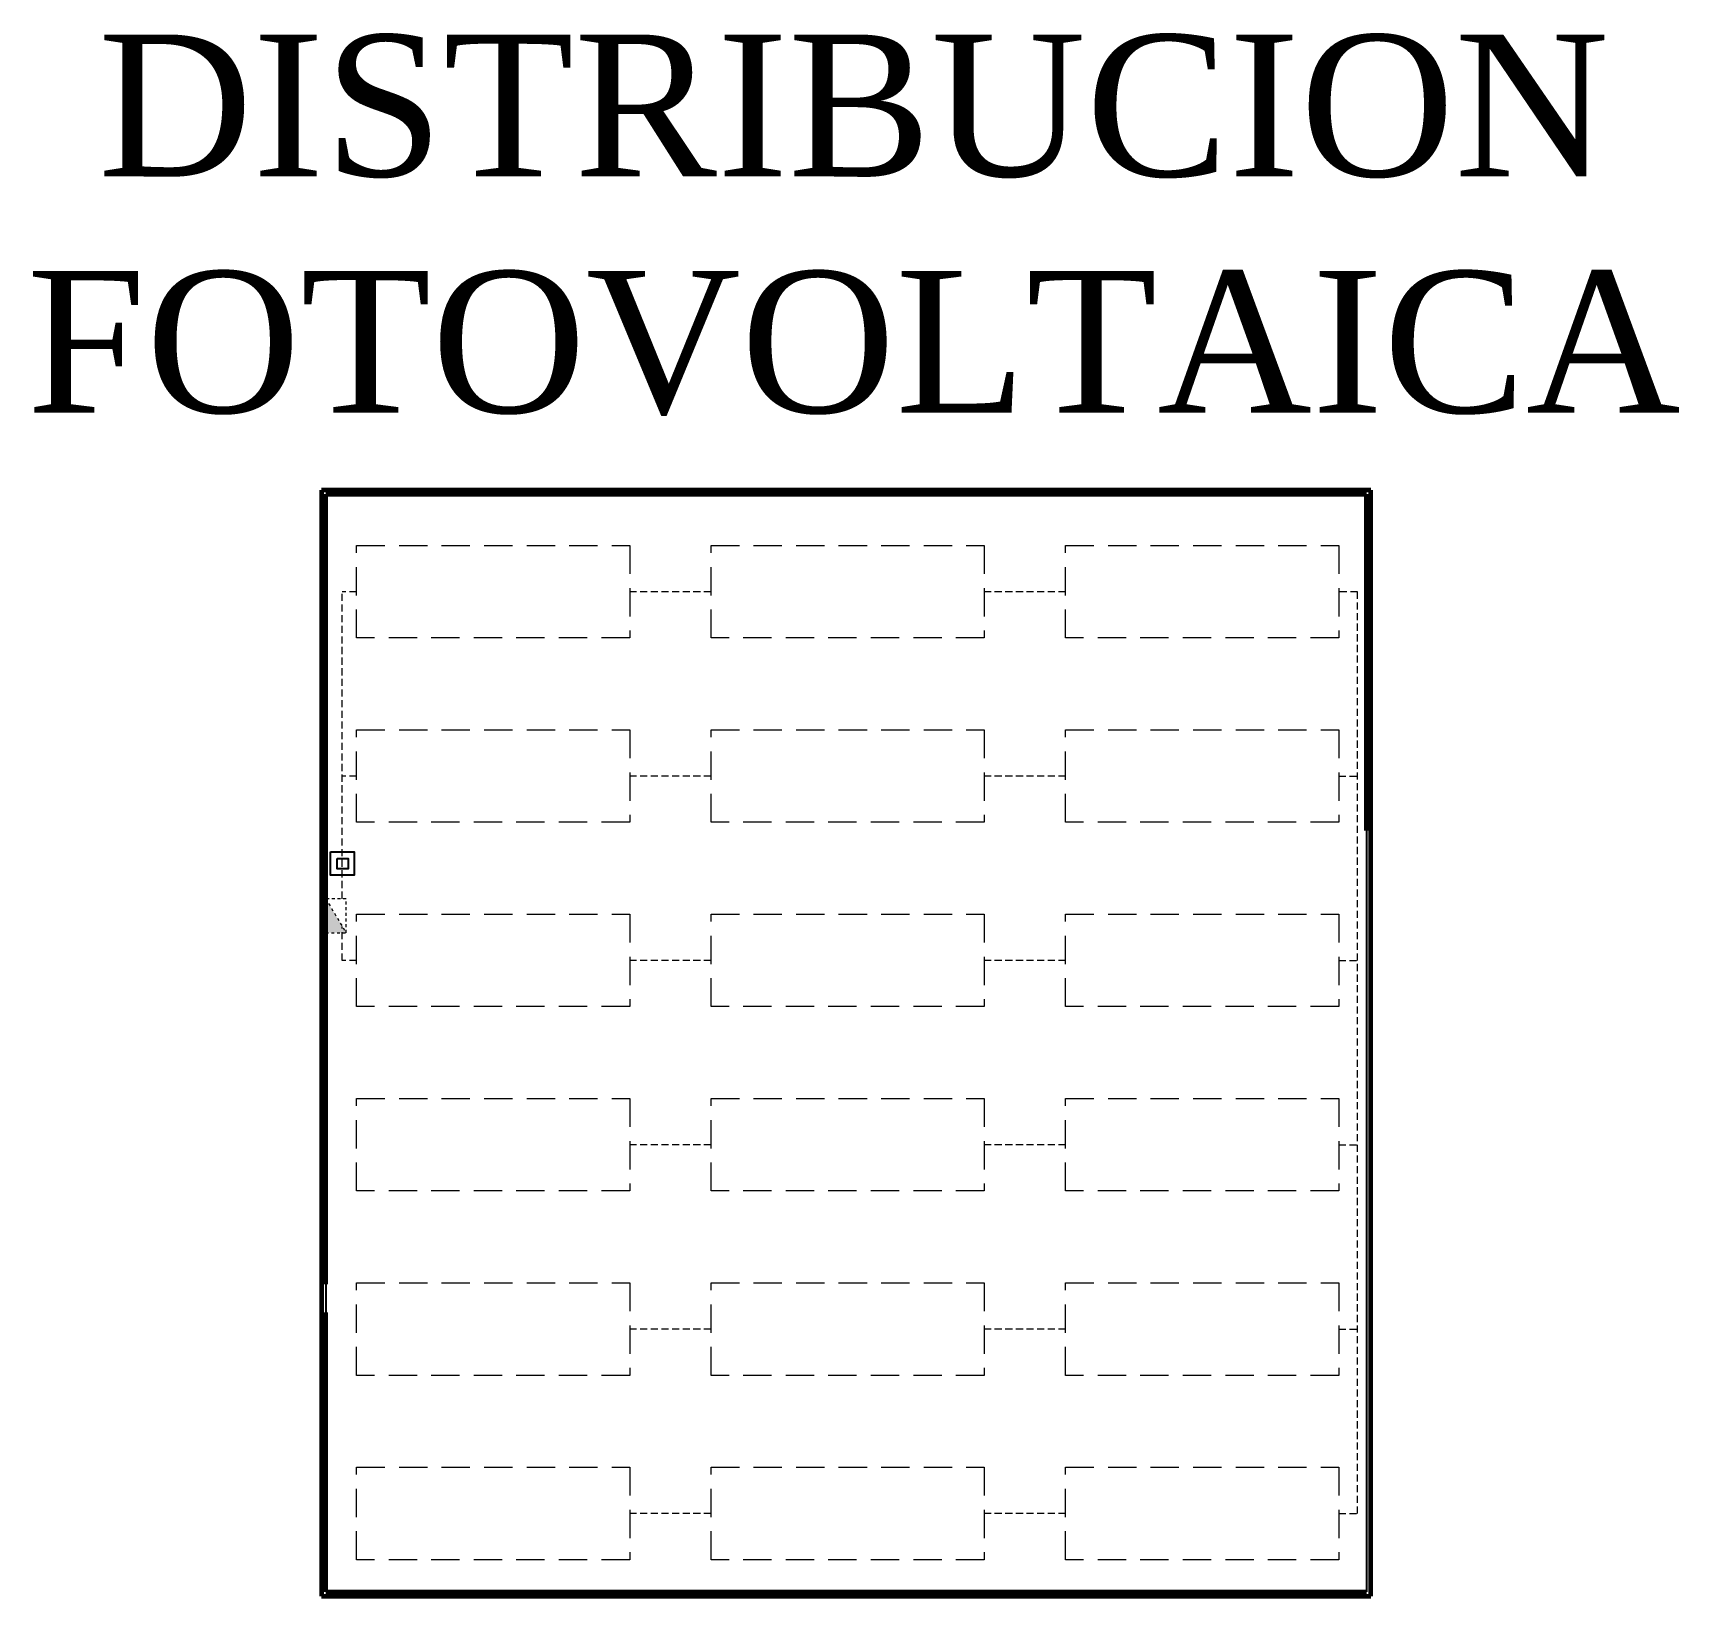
# Model space of a CAD drawing. Header units: metres. Extents: x 29 to 562, y -33 to 369.
# Drawn here: x 425.4 to 483.4, y 176.3 to 231.4 of the extents above; entities that cross this region are included whole.
import ezdxf

# ---------------------------------------------------------------- set-up
doc = ezdxf.new("R2010")
doc.units = ezdxf.units.M
doc.header["$LTSCALE"] = 2
doc.linetypes.add('DASHED', pattern=[0.75, 0.5, -0.25])
doc.linetypes.add('HIDDEN2', pattern=[0.1875, 0.125, -0.0625])
for name, color, linetype, lineweight in [('A-WALL', 7, 'Continuous', 60), ('E-POWR', 7, 'DASHED', 15), ('S-WALL', 7, 'Continuous', 60), ('Tuberia piso', 10, 'HIDDEN2', 13)]:
    doc.layers.add(name, color=color, linetype=linetype, lineweight=lineweight)
doc.layers.add('S-PLAT', color=7, linetype='Continuous')
doc.styles.get("Standard").update_dxf_attribs({"font": 'arial.ttf'})

msp = doc.modelspace()

# ---------------------------------------------------------------- texts
at = {"insert": (454.313, 231.369), "char_height": 5, "attachment_point": 2}
msp.add_mtext_dynamic_manual_height_columns('{\\fTimes New Roman|b0|i0|c0|p18;DISTRIBUCION FOTOVOLTAICA}', width=69.93919, gutter_width=12.5, heights=[0], dxfattribs=at)

# ---------------------------------------------------------------- blocks, each defined once
blk = doc.blocks.new('*U61')
at = {"layer": 'E-POWR'}
blk.add_lwpolyline([(-4.817, 1.63), (4.817, 1.63), (4.817, -1.63), (-4.817, -1.63)], close=True, dxfattribs=at)
blk = doc.blocks.new('*U62')
at = {"layer": 'E-POWR', "color": 0, "linetype": 'ByBlock', "lineweight": -2, "transparency": 16777216}
for p in [(0, 32.5), (12.5, 32.5), (25, 32.5), (0, 26), (12.5, 26), (25, 26), (0, 19.5), (12.5, 19.5), (25, 19.5), (0, 13), (12.5, 13), (25, 13), (0, 6.5), (12.5, 6.5), (25, 6.5), (0, 0), (12.5, 0), (25, 0)]:
    blk.add_blockref('*U61', p, dxfattribs=at)
blk = doc.blocks.new('RETIE-TABLERO DE DISTRIBUCION')
h = blk.add_hatch(color=250)
h.dxf.hatch_style = 1
h.paths.add_polyline_path([(25, 30), (-25, 0), (25, 0)])
blk.add_lwpolyline([(-25, 0), (25, 30), (-25, 30)], close=True)
blk.add_lwpolyline([(-25, 0), (25, 0), (25, 30)])
blk = doc.blocks.new('Inversor de Corriente')
for points in [[(-0.43, 0.416), (0.402, 0.416), (0.402, -0.408), (-0.43, -0.408)], [(-0.193, 0.179), (0.193, 0.179), (0.193, -0.179), (-0.193, -0.179)]]:
    blk.add_lwpolyline(points, close=True)

# ---------------------------------------------------------------- linework, layer by layer
at = {"layer": 'A-WALL'}
for p, q in [((472.546, 215.308), (435.546, 215.308)), ((435.546, 215.308), (435.546, 176.308)), ((472.546, 176.308), (472.546, 215.308)), ((435.546, 176.308), (472.546, 176.308))]:
    msp.add_line(p, q, dxfattribs=at)
at = {"layer": 'S-PLAT'}
for p, q in [((472.396, 203.308), (472.396, 176.458)), ((435.696, 187.308), (435.696, 186.308))]:
    msp.add_line(p, q, dxfattribs=at)
at = {"layer": 'S-WALL'}
for p, q in [((435.696, 187.308), (435.696, 215.158)), ((435.696, 215.158), (472.396, 215.158)), ((472.396, 203.308), (472.396, 215.158)), ((435.696, 176.458), (435.696, 186.308)), ((435.696, 176.458), (472.396, 176.458))]:
    msp.add_line(p, q, dxfattribs=at)
at = {"layer": 'Tuberia piso'}
for p, q in [((436.783, 211.721), (436.283, 211.721)), ((436.283, 200.898), (436.283, 211.721)), ((449.283, 211.721), (446.417, 211.721)), ((461.783, 211.721), (458.917, 211.721)), ((472.075, 211.721), (471.417, 211.721)), ((472.075, 179.221), (472.075, 211.721)), ((436.783, 205.221), (436.283, 205.221)), ((449.283, 205.221), (446.417, 205.221)), ((461.783, 205.221), (458.917, 205.221)), ((471.417, 205.221), (472.075, 205.221)), ((436.283, 198.721), (436.283, 199.918)), ((436.783, 198.721), (436.283, 198.721)), ((449.283, 198.721), (446.417, 198.721)), ((461.783, 198.721), (458.917, 198.721)), ((471.417, 198.721), (472.075, 198.721)), ((449.283, 192.221), (446.417, 192.221)), ((461.783, 192.221), (458.917, 192.221)), ((471.417, 192.221), (472.075, 192.221)), ((449.283, 185.721), (446.417, 185.721)), ((461.783, 185.721), (458.917, 185.721)), ((471.417, 185.721), (472.075, 185.721)), ((449.283, 179.221), (446.417, 179.221)), ((461.783, 179.221), (458.917, 179.221)), ((471.417, 179.221), (472.075, 179.221))]:
    msp.add_line(p, q, dxfattribs=at)

# ---------------------------------------------------------------- block references
msp.add_blockref('Inversor de Corriente', (436.297, 202.131))
at = {"layer": 'E-POWR'}
msp.add_blockref('*U62', (441.6, 179.221), dxfattribs=at)
at = {"layer": 'E-POWR', "xscale": 0.02398268197643233, "yscale": 0.02398268197643233, "zscale": 0.02398268197643233, "rotation": 270}
msp.add_blockref('RETIE-TABLERO DE DISTRIBUCION', (435.696, 200.298), dxfattribs=at)

msp.set_redraw_order([(e.dxf.handle, doc.entitydb.next_handle()) for e in msp.query("TEXT MTEXT ATTDEF DIMENSION ARC_DIMENSION")])  # texts and dimensions are drawn at this point

doc.saveas('drawing.dxf')
